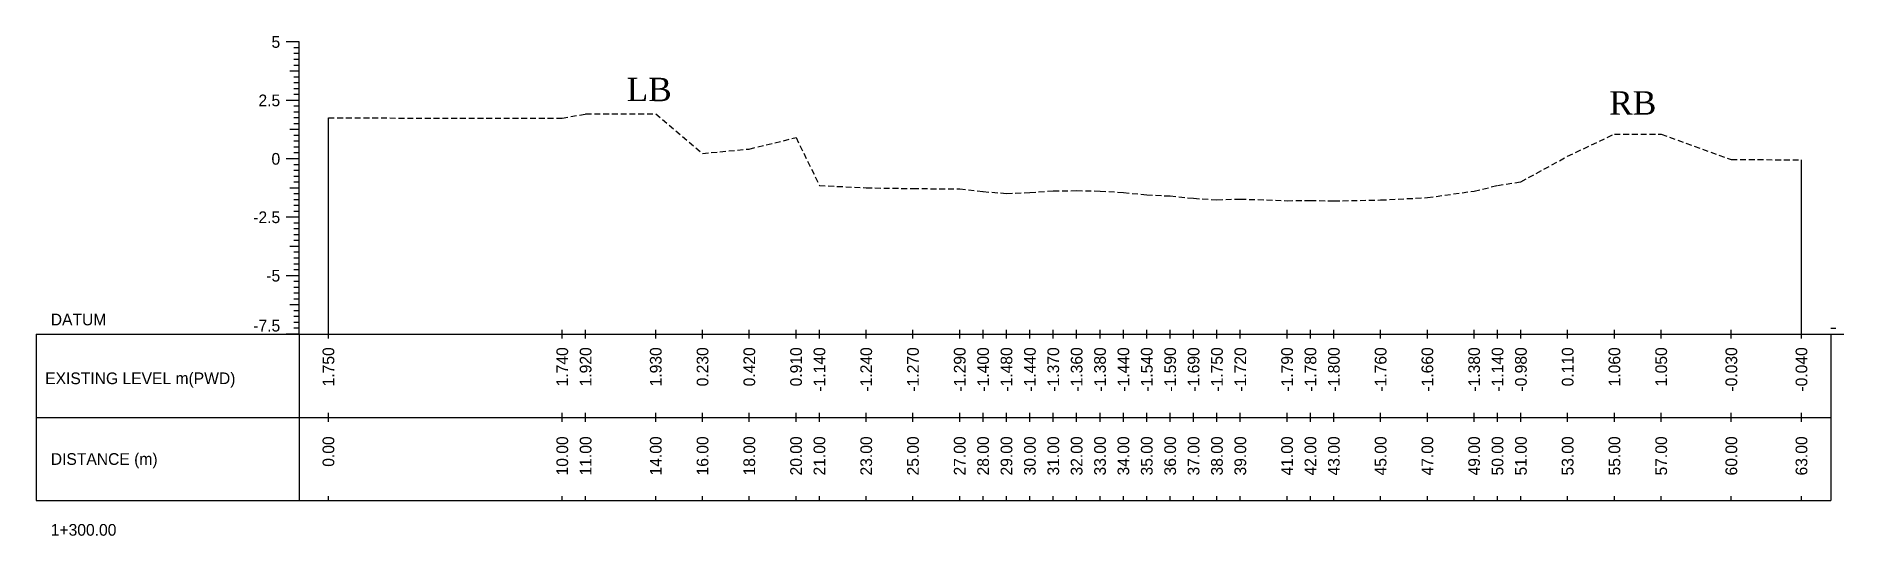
# Model space of a CAD drawing. Header units: inches. Extents: x 6579 to 9220, y -2276 to -1013.
# Drawn here: x 7280.2 to 7357.5, y -1244.5 to -1223.1 of the extents above; entities that cross this region are included whole.
import ezdxf
from ezdxf.enums import TextEntityAlignment as Align

# ---------------------------------------------------------------- set-up
doc = ezdxf.new("R2010")
doc.units = ezdxf.units.IN
doc.header["$MEASUREMENT"] = 0
doc.linetypes.add('HIDDEN', pattern=[0.375, 0.25, -0.125])
doc.layers.add('CS_Drawing', color=7, linetype='Continuous')
doc.layers.add('GL', color=3, linetype='HIDDEN')
doc.styles.add('romans', font='romans.shx')

msp = doc.modelspace()

# ---------------------------------------------------------------- texts
at = {"char_height": 1, "width": 263.40586, "attachment_point": 1, "style": 'romans'}
for s, insert in [('{\\fTimes New Roman|b0|i0|c0|p18;LB}', (7305.452, -1224.926)), ('{\\fTimes New Roman|b0|i0|c0|p18;RB}', (7347.477, -1225.501))]:
    msp.add_mtext(s, dxfattribs=dict(at, insert=insert))
at = {"layer": 'CS_Drawing'}
for s, p in [('5', (7290.637, -1223.394)), ('2.5', (7290.637, -1225.894)), ('0', (7290.637, -1228.394)), ('-2.5', (7290.637, -1230.894)), ('-5', (7290.637, -1233.394))]:
    msp.add_text(s, height=0.5, dxfattribs=at).set_placement(p, align=Align.MIDDLE_RIGHT)
for s, p in [('DATUM', (7280.825, -1235.269)), ('EXISTING LEVEL m(PWD)', (7280.586, -1237.785)), ('DISTANCE (m)', (7280.825, -1241.238)), ('1+300.00', (7280.825, -1244.269))]:
    msp.add_text(s, height=0.5, dxfattribs=at).set_placement(p, align=Align.MIDDLE_LEFT)
msp.add_text('-7.5', height=0.5, dxfattribs=at).set_placement((7290.637, -1235.782), align=Align.RIGHT)
for s, p in [('1.750', (7292.7, -1236.457)), ('1.740', (7302.7, -1236.457)), ('1.920', (7303.7, -1236.457)), ('1.930', (7306.7, -1236.457)), ('0.230', (7308.7, -1236.457)), ('0.420', (7310.7, -1236.457)), ('0.910', (7312.7, -1236.457)), ('-1.140', (7313.7, -1236.457)), ('-1.240', (7315.7, -1236.457)), ('-1.270', (7317.7, -1236.457)), ('-1.290', (7319.7, -1236.457)), ('-1.400', (7320.7, -1236.457)), ('-1.480', (7321.7, -1236.457)), ('-1.440', (7322.7, -1236.457)), ('-1.370', (7323.7, -1236.457)), ('-1.360', (7324.7, -1236.457)), ('-1.380', (7325.7, -1236.457)), ('-1.440', (7326.7, -1236.457)), ('-1.540', (7327.7, -1236.457)), ('-1.590', (7328.7, -1236.457)), ('-1.690', (7329.7, -1236.457)), ('-1.750', (7330.7, -1236.457)), ('-1.720', (7331.7, -1236.457)), ('-1.790', (7333.7, -1236.457)), ('-1.780', (7334.7, -1236.457)), ('-1.800', (7335.7, -1236.457)), ('-1.760', (7337.7, -1236.457)), ('-1.660', (7339.7, -1236.457)), ('-1.380', (7341.7, -1236.457)), ('-1.140', (7342.7, -1236.457)), ('-0.980', (7343.7, -1236.457)), ('0.110', (7345.7, -1236.457)), ('1.060', (7347.7, -1236.457)), ('1.050', (7349.7, -1236.457)), ('-0.030', (7352.7, -1236.457)), ('-0.040', (7355.7, -1236.457)), ('0.00', (7292.7, -1240.269)), ('10.00', (7302.7, -1240.269)), ('11.00', (7303.7, -1240.269)), ('14.00', (7306.7, -1240.269)), ('16.00', (7308.7, -1240.269)), ('18.00', (7310.7, -1240.269)), ('20.00', (7312.7, -1240.269)), ('21.00', (7313.7, -1240.269)), ('23.00', (7315.7, -1240.269)), ('25.00', (7317.7, -1240.269)), ('27.00', (7319.7, -1240.269)), ('28.00', (7320.7, -1240.269)), ('29.00', (7321.7, -1240.269)), ('30.00', (7322.7, -1240.269)), ('31.00', (7323.7, -1240.269)), ('32.00', (7324.7, -1240.269)), ('33.00', (7325.7, -1240.269)), ('34.00', (7326.7, -1240.269)), ('35.00', (7327.7, -1240.269)), ('36.00', (7328.7, -1240.269)), ('37.00', (7329.7, -1240.269)), ('38.00', (7330.7, -1240.269)), ('39.00', (7331.7, -1240.269)), ('41.00', (7333.7, -1240.269)), ('42.00', (7334.7, -1240.269)), ('43.00', (7335.7, -1240.269)), ('45.00', (7337.7, -1240.269)), ('47.00', (7339.7, -1240.269)), ('49.00', (7341.7, -1240.269)), ('50.00', (7342.7, -1240.269)), ('51.00', (7343.7, -1240.269)), ('53.00', (7345.7, -1240.269)), ('55.00', (7347.7, -1240.269)), ('57.00', (7349.7, -1240.269)), ('60.00', (7352.7, -1240.269)), ('63.00', (7355.7, -1240.269))]:
    msp.add_text(s, height=0.5, rotation=90, dxfattribs=at).set_placement(p, align=Align.MIDDLE_RIGHT)

# ---------------------------------------------------------------- linework, layer by layer
at = {"layer": 'CS_Drawing'}
for p, q in [((7291.45, -1223.394), (7290.887, -1223.394)), ((7291.45, -1223.394), (7291.056, -1223.394)), ((7291.45, -1223.394), (7291.225, -1223.394)), ((7291.45, -1223.644), (7291.225, -1223.644)), ((7291.45, -1235.894), (7291.45, -1223.394)), ((7291.45, -1223.894), (7291.225, -1223.894)), ((7291.45, -1224.144), (7291.225, -1224.144)), ((7291.45, -1224.394), (7291.225, -1224.394)), ((7291.45, -1224.644), (7291.056, -1224.644)), ((7291.45, -1224.644), (7291.225, -1224.644)), ((7291.45, -1224.894), (7291.225, -1224.894)), ((7291.45, -1225.144), (7291.225, -1225.144)), ((7291.45, -1225.394), (7291.225, -1225.394)), ((7291.45, -1225.894), (7290.887, -1225.894)), ((7291.45, -1225.894), (7291.056, -1225.894)), ((7291.45, -1225.644), (7291.225, -1225.644)), ((7291.45, -1225.894), (7291.225, -1225.894)), ((7291.45, -1226.144), (7291.225, -1226.144)), ((7291.45, -1226.394), (7291.225, -1226.394)), ((7291.45, -1226.644), (7291.225, -1226.644)), ((7291.45, -1226.894), (7291.225, -1226.894)), ((7292.7, -1235.894), (7292.7, -1226.644)), ((7291.45, -1227.144), (7291.056, -1227.144)), ((7291.45, -1227.144), (7291.225, -1227.144)), ((7291.45, -1227.394), (7291.225, -1227.394)), ((7291.45, -1227.644), (7291.225, -1227.644)), ((7291.45, -1228.394), (7290.887, -1228.394)), ((7291.45, -1228.394), (7291.056, -1228.394)), ((7291.45, -1227.894), (7291.225, -1227.894)), ((7291.45, -1228.144), (7291.225, -1228.144)), ((7291.45, -1228.394), (7291.225, -1228.394)), ((7355.7, -1235.894), (7355.7, -1228.434)), ((7291.45, -1228.644), (7291.225, -1228.644)), ((7291.45, -1228.894), (7291.225, -1228.894)), ((7291.45, -1229.144), (7291.225, -1229.144)), ((7291.45, -1229.644), (7291.056, -1229.644)), ((7291.45, -1229.394), (7291.225, -1229.394)), ((7291.45, -1229.644), (7291.225, -1229.644)), ((7291.45, -1229.894), (7291.225, -1229.894)), ((7291.45, -1230.144), (7291.225, -1230.144)), ((7291.45, -1230.394), (7291.225, -1230.394)), ((7291.45, -1230.644), (7291.225, -1230.644)), ((7291.45, -1230.894), (7290.887, -1230.894)), ((7291.45, -1230.894), (7291.056, -1230.894)), ((7291.45, -1230.894), (7291.225, -1230.894)), ((7291.45, -1231.144), (7291.225, -1231.144)), ((7291.45, -1231.394), (7291.225, -1231.394)), ((7291.45, -1232.144), (7291.056, -1232.144)), ((7291.45, -1231.644), (7291.225, -1231.644)), ((7291.45, -1231.894), (7291.225, -1231.894)), ((7291.45, -1232.144), (7291.225, -1232.144)), ((7291.45, -1232.394), (7291.225, -1232.394)), ((7291.45, -1232.644), (7291.225, -1232.644)), ((7291.45, -1232.894), (7291.225, -1232.894)), ((7291.45, -1233.394), (7290.887, -1233.394)), ((7291.45, -1233.394), (7291.056, -1233.394)), ((7291.45, -1233.144), (7291.225, -1233.144)), ((7291.45, -1233.394), (7291.225, -1233.394)), ((7291.45, -1233.644), (7291.225, -1233.644)), ((7291.45, -1233.894), (7291.225, -1233.894)), ((7291.45, -1234.644), (7291.056, -1234.644)), ((7291.45, -1234.144), (7291.225, -1234.144)), ((7291.45, -1234.394), (7291.225, -1234.394)), ((7291.45, -1234.644), (7291.225, -1234.644)), ((7291.45, -1234.894), (7291.225, -1234.894)), ((7291.45, -1235.144), (7291.225, -1235.144)), ((7291.45, -1235.394), (7291.225, -1235.394)), ((7280.2, -1235.894), (7291.45, -1235.894)), ((7280.2, -1235.894), (7280.2, -1243.019)), ((7291.45, -1235.894), (7290.887, -1235.894)), ((7291.45, -1235.894), (7291.056, -1235.894)), ((7291.45, -1235.644), (7291.225, -1235.644)), ((7291.45, -1235.894), (7291.225, -1235.894)), ((7291.45, -1235.894), (7356.95, -1235.894)), ((7291.45, -1235.894), (7291.45, -1243.019)), ((7292.7, -1236.082), (7292.7, -1235.707)), ((7302.7, -1236.082), (7302.7, -1235.707)), ((7303.7, -1236.082), (7303.7, -1235.707)), ((7306.7, -1236.082), (7306.7, -1235.707)), ((7308.7, -1236.082), (7308.7, -1235.707)), ((7310.7, -1236.082), (7310.7, -1235.707)), ((7312.7, -1236.082), (7312.7, -1235.707)), ((7313.7, -1236.082), (7313.7, -1235.707)), ((7315.7, -1236.082), (7315.7, -1235.707)), ((7317.7, -1236.082), (7317.7, -1235.707)), ((7319.7, -1236.082), (7319.7, -1235.707)), ((7320.7, -1236.082), (7320.7, -1235.707)), ((7321.7, -1236.082), (7321.7, -1235.707)), ((7322.7, -1236.082), (7322.7, -1235.707)), ((7323.7, -1236.082), (7323.7, -1235.707)), ((7324.7, -1236.082), (7324.7, -1235.707)), ((7325.7, -1236.082), (7325.7, -1235.707)), ((7326.7, -1236.082), (7326.7, -1235.707)), ((7327.7, -1236.082), (7327.7, -1235.707)), ((7328.7, -1236.082), (7328.7, -1235.707)), ((7329.7, -1236.082), (7329.7, -1235.707)), ((7330.7, -1236.082), (7330.7, -1235.707)), ((7331.7, -1236.082), (7331.7, -1235.707)), ((7333.7, -1236.082), (7333.7, -1235.707)), ((7334.7, -1236.082), (7334.7, -1235.707)), ((7335.7, -1236.082), (7335.7, -1235.707)), ((7337.7, -1236.082), (7337.7, -1235.707)), ((7339.7, -1236.082), (7339.7, -1235.707)), ((7341.7, -1236.082), (7341.7, -1235.707)), ((7342.7, -1236.082), (7342.7, -1235.707)), ((7343.7, -1236.082), (7343.7, -1235.707)), ((7345.7, -1236.082), (7345.7, -1235.707)), ((7347.7, -1236.082), (7347.7, -1235.707)), ((7349.7, -1236.082), (7349.7, -1235.707)), ((7352.7, -1236.082), (7352.7, -1235.707)), ((7355.7, -1236.082), (7355.7, -1235.707)), ((7356.95, -1235.644), (7357.175, -1235.644)), ((7356.95, -1235.894), (7357.512, -1235.894)), ((7356.95, -1235.894), (7357.343, -1235.894)), ((7356.95, -1235.894), (7357.175, -1235.894)), ((7356.95, -1235.894), (7356.95, -1243.019)), ((7292.7, -1239.644), (7292.7, -1239.269)), ((7302.7, -1239.644), (7302.7, -1239.269)), ((7303.7, -1239.644), (7303.7, -1239.269)), ((7306.7, -1239.644), (7306.7, -1239.269)), ((7308.7, -1239.644), (7308.7, -1239.269)), ((7310.7, -1239.644), (7310.7, -1239.269)), ((7312.7, -1239.644), (7312.7, -1239.269)), ((7313.7, -1239.644), (7313.7, -1239.269)), ((7315.7, -1239.644), (7315.7, -1239.269)), ((7317.7, -1239.644), (7317.7, -1239.269)), ((7319.7, -1239.644), (7319.7, -1239.269)), ((7320.7, -1239.644), (7320.7, -1239.269)), ((7321.7, -1239.644), (7321.7, -1239.269)), ((7322.7, -1239.644), (7322.7, -1239.269)), ((7323.7, -1239.644), (7323.7, -1239.269)), ((7324.7, -1239.644), (7324.7, -1239.269)), ((7325.7, -1239.644), (7325.7, -1239.269)), ((7326.7, -1239.644), (7326.7, -1239.269)), ((7327.7, -1239.644), (7327.7, -1239.269)), ((7328.7, -1239.644), (7328.7, -1239.269)), ((7329.7, -1239.644), (7329.7, -1239.269)), ((7330.7, -1239.644), (7330.7, -1239.269)), ((7331.7, -1239.644), (7331.7, -1239.269)), ((7333.7, -1239.644), (7333.7, -1239.269)), ((7334.7, -1239.644), (7334.7, -1239.269)), ((7335.7, -1239.644), (7335.7, -1239.269)), ((7337.7, -1239.644), (7337.7, -1239.269)), ((7339.7, -1239.644), (7339.7, -1239.269)), ((7341.7, -1239.644), (7341.7, -1239.269)), ((7342.7, -1239.644), (7342.7, -1239.269)), ((7343.7, -1239.644), (7343.7, -1239.269)), ((7345.7, -1239.644), (7345.7, -1239.269)), ((7347.7, -1239.644), (7347.7, -1239.269)), ((7349.7, -1239.644), (7349.7, -1239.269)), ((7352.7, -1239.644), (7352.7, -1239.269)), ((7355.7, -1239.644), (7355.7, -1239.269)), ((7280.2, -1239.457), (7291.45, -1239.457)), ((7291.45, -1239.457), (7356.95, -1239.457)), ((7291.45, -1239.457), (7356.95, -1239.457)), ((7280.2, -1243.019), (7291.45, -1243.019)), ((7291.45, -1243.019), (7356.95, -1243.019)), ((7292.7, -1243.019), (7292.7, -1242.832)), ((7302.7, -1243.019), (7302.7, -1242.832)), ((7303.7, -1243.019), (7303.7, -1242.832)), ((7306.7, -1243.019), (7306.7, -1242.832)), ((7308.7, -1243.019), (7308.7, -1242.832)), ((7310.7, -1243.019), (7310.7, -1242.832)), ((7312.7, -1243.019), (7312.7, -1242.832)), ((7313.7, -1243.019), (7313.7, -1242.832)), ((7315.7, -1243.019), (7315.7, -1242.832)), ((7317.7, -1243.019), (7317.7, -1242.832)), ((7319.7, -1243.019), (7319.7, -1242.832)), ((7320.7, -1243.019), (7320.7, -1242.832)), ((7321.7, -1243.019), (7321.7, -1242.832)), ((7322.7, -1243.019), (7322.7, -1242.832)), ((7323.7, -1243.019), (7323.7, -1242.832)), ((7324.7, -1243.019), (7324.7, -1242.832)), ((7325.7, -1243.019), (7325.7, -1242.832)), ((7326.7, -1243.019), (7326.7, -1242.832)), ((7327.7, -1243.019), (7327.7, -1242.832)), ((7328.7, -1243.019), (7328.7, -1242.832)), ((7329.7, -1243.019), (7329.7, -1242.832)), ((7330.7, -1243.019), (7330.7, -1242.832)), ((7331.7, -1243.019), (7331.7, -1242.832)), ((7333.7, -1243.019), (7333.7, -1242.832)), ((7334.7, -1243.019), (7334.7, -1242.832)), ((7335.7, -1243.019), (7335.7, -1242.832)), ((7337.7, -1243.019), (7337.7, -1242.832)), ((7339.7, -1243.019), (7339.7, -1242.832)), ((7341.7, -1243.019), (7341.7, -1242.832)), ((7342.7, -1243.019), (7342.7, -1242.832)), ((7343.7, -1243.019), (7343.7, -1242.832)), ((7345.7, -1243.019), (7345.7, -1242.832)), ((7347.7, -1243.019), (7347.7, -1242.832)), ((7349.7, -1243.019), (7349.7, -1242.832)), ((7352.7, -1243.019), (7352.7, -1242.832)), ((7355.7, -1243.019), (7355.7, -1242.832))]:
    msp.add_line(p, q, dxfattribs=at)
at = {"layer": 'GL'}
msp.add_lwpolyline([(7292.7, -1226.644), (7302.7, -1226.654), (7303.7, -1226.474), (7306.7, -1226.464), (7308.7, -1228.164), (7310.7, -1227.974), (7312.7, -1227.484), (7313.7, -1229.534), (7315.7, -1229.634), (7317.7, -1229.664), (7319.7, -1229.684), (7320.7, -1229.794), (7321.7, -1229.874), (7322.7, -1229.834), (7323.7, -1229.764), (7324.7, -1229.754), (7325.7, -1229.774), (7326.7, -1229.834), (7327.7, -1229.934), (7328.7, -1229.984), (7329.7, -1230.084), (7330.7, -1230.144), (7331.7, -1230.114), (7333.7, -1230.184), (7334.7, -1230.174), (7335.7, -1230.194), (7337.7, -1230.154), (7339.7, -1230.054), (7341.7, -1229.774), (7342.7, -1229.534), (7343.7, -1229.374), (7345.7, -1228.284), (7347.7, -1227.334), (7349.7, -1227.344), (7352.7, -1228.424), (7355.7, -1228.434)], dxfattribs=at)

msp.set_redraw_order([(e.dxf.handle, doc.entitydb.next_handle()) for e in msp.query("TEXT MTEXT ATTDEF DIMENSION ARC_DIMENSION")])  # texts and dimensions are drawn at this point

doc.saveas('drawing.dxf')
